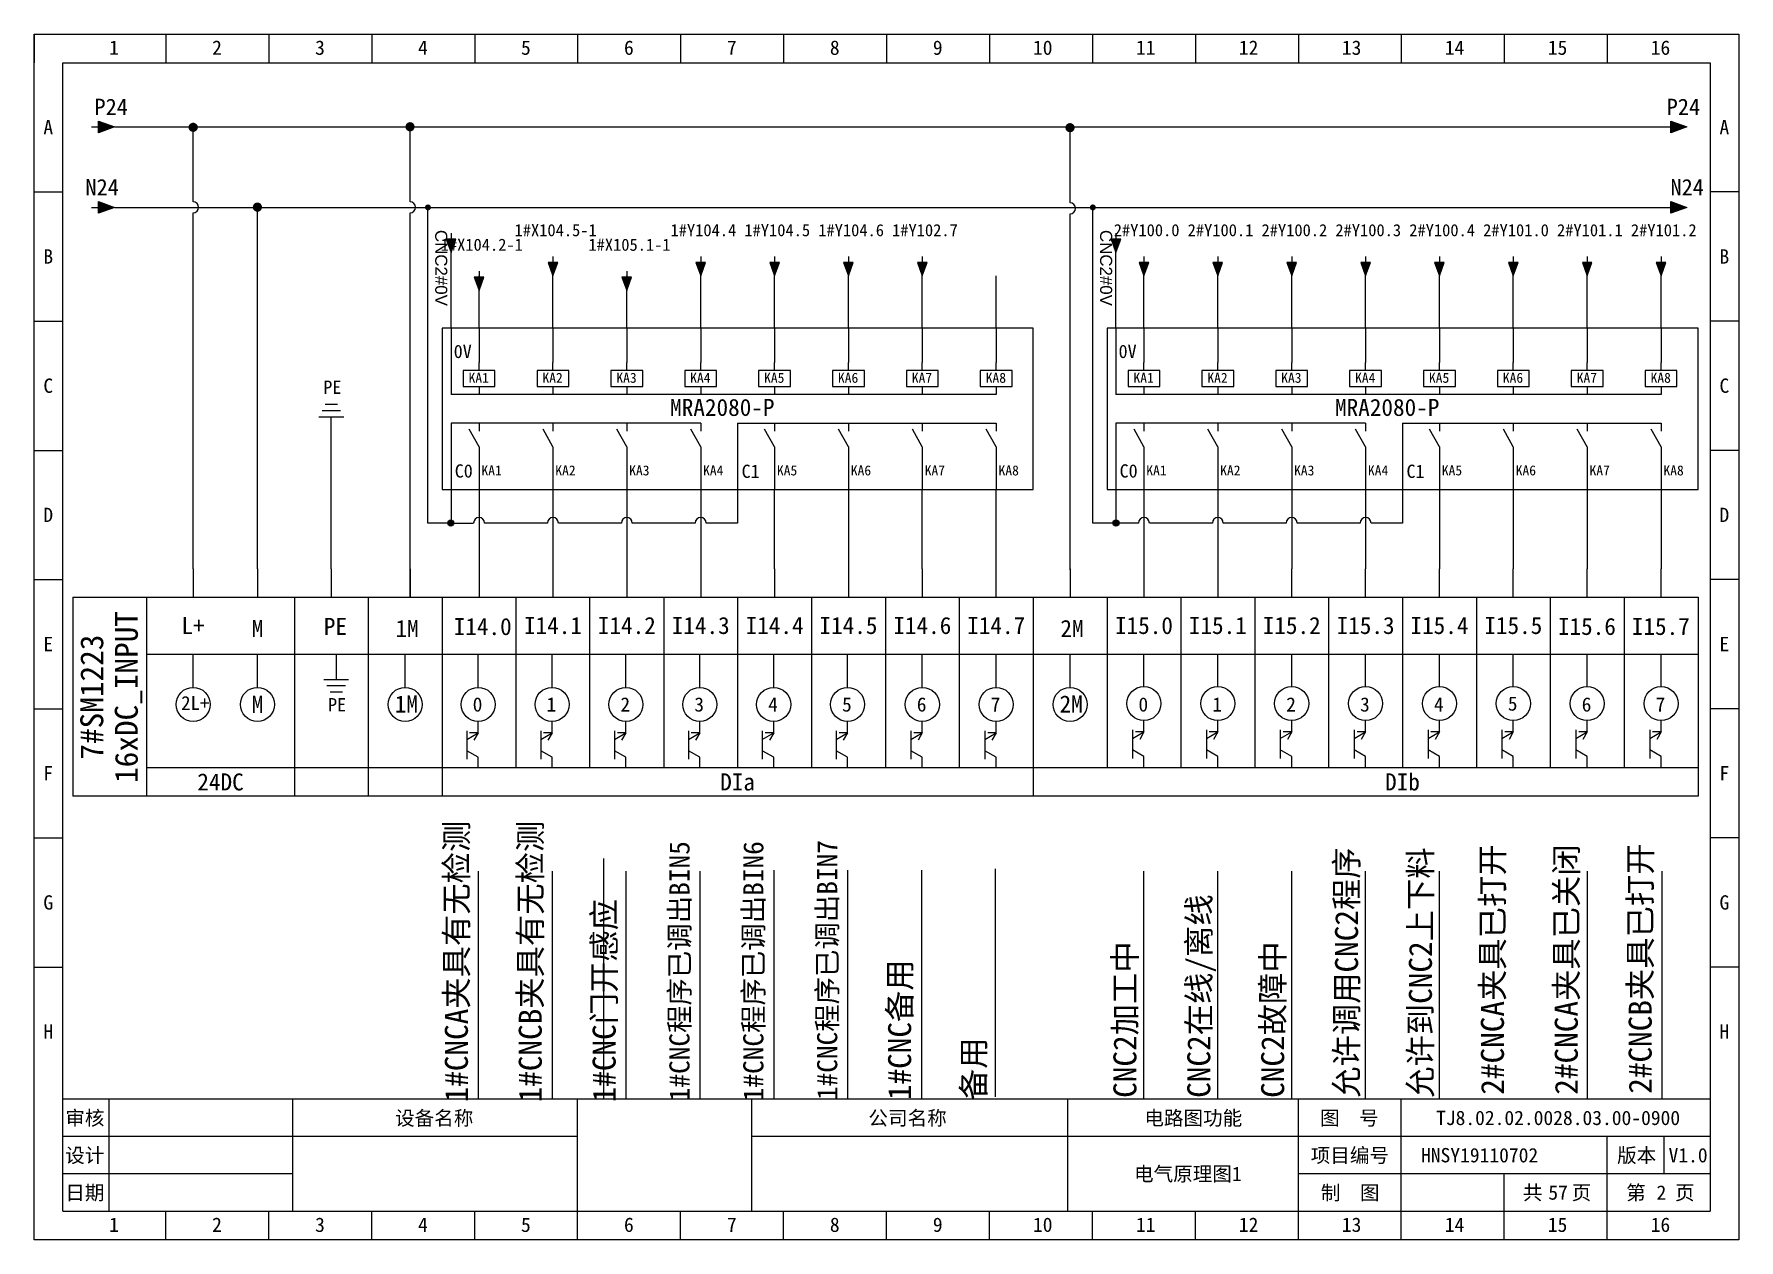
# Model space of a CAD drawing. Header units: millimetres. Extents: x 914 to 910632, y -176 to 682692.
# Drawn here: x 3910 to 4207, y 3539.4 to 3749.4 of the extents above; entities that cross this region are included whole.
import ezdxf
from ezdxf.enums import TextEntityAlignment as Align

# ---------------------------------------------------------------- set-up
doc = ezdxf.new("R2010")
doc.units = ezdxf.units.MM
doc.layers.add('EPLAN311', color=1, linetype='Continuous', lineweight=25)
doc.styles.get("Standard").update_dxf_attribs({"font": 'arial.ttf'})
doc.styles.add('宋体', font='')
doc.styles.get('宋体').set_extended_font_data('宋体')

msp = doc.modelspace()

# ---------------------------------------------------------------- texts
at = {"style": '宋体'}
for s, height, p in [('I14.0', 2.97, (3983.071, 3644.762)), ('0', 2.475, (3986.381, 3631.439)), ('1', 2.475, (3999.251, 3631.439)), ('2', 2.475, (4012.121, 3631.439)), ('3', 2.475, (4024.991, 3631.439)), ('4', 2.475, (4037.861, 3631.439)), ('5', 2.475, (4050.731, 3631.439)), ('6', 2.475, (4063.757, 3631.439)), ('7', 2.475, (4076.627, 3631.439)), ('0', 2.475, (4102.367, 3631.439)), ('1', 2.475, (4115.237, 3631.439)), ('2', 2.475, (4128.107, 3631.439)), ('3', 2.475, (4140.977, 3631.439)), ('4', 2.475, (4153.847, 3631.439)), ('5', 2.475, (4166.717, 3631.599)), ('6', 2.475, (4179.587, 3631.439)), ('7', 2.475, (4192.457, 3631.439))]:
    msp.add_text(s, height=height, dxfattribs=at).set_placement(p)
at = {"color": 0, "style": '宋体'}
for s, height, rotation, p in [('1#CNCA夹具有无检测', 4, 90, (3985.541, 3563.366)), ('1#CNCB夹具有无检测', 4, 90, (3998.411, 3563.366)), ('1#CNC程序已调出BIN5', 3.5, 90, (4024.151, 3563.567)), ('1#CNC程序已调出BIN6', 3.5, 90, (4037.021, 3563.567)), ('1#CNC程序已调出BIN7', 3.5, 90, (4049.891, 3563.768)), ('允许调用CNC2程序', 4, 89.99653, (4140.616, 3564.166)), ('允许到CNC2上下料', 4, 89.99653, (4153.486, 3564.166)), ('2#CNCA夹具已打开', 4, 90, (4166.032, 3564.709)), ('2#CNCA夹具已关闭', 4, 90, (4178.902, 3564.709)), ('2#CNCB夹具已打开', 4, 90, (4191.772, 3564.868)), ('1#CNC门开感应', 4, 90, (4011.281, 3563.366)), ('CNC2在线/离线', 4, 89.99653, (4114.876, 3564.166)), ('CNC2加工中 ', 4, 89.99653, (4102.006, 3564.166)), ('CNC2故障中', 4, 89.99653, (4127.746, 3564.166)), ('1#CNC备用', 4, 90, (4062.761, 3563.768)), ('备用', 4, 90, (4075.631, 3563.768))]:
    msp.add_text(s, height=height, rotation=rotation, dxfattribs=at).set_placement(p)
at = {"style": '宋体'}
for s, width, insert, char_height, attachment_point in [('PE', 3.09008, (3960.359, 3689.082), 2.31, 1), ('L+', 2.52587, (3937.677, 3646.407), 2.97, 5), ('\\pi-5.94,l8.91,t8.91;PE', 2.52587, (3960.977, 3646.264), 2.97, 5), ('I14.1', 2.52587, (4000.361, 3646.407), 2.97, 5), ('I14.2', 2.52587, (4013.231, 3646.407), 2.97, 5), ('I14.3', 2.52587, (4026.101, 3646.407), 2.97, 5), ('I14.4', 2.52587, (4038.971, 3646.407), 2.97, 5), ('I14.5', 2.52587, (4051.841, 3646.407), 2.97, 5), ('I14.6', 2.52587, (4064.711, 3646.407), 2.97, 5), ('I14.7', 2.52587, (4077.581, 3646.407), 2.97, 5), ('I15.0', 2.52587, (4103.321, 3646.407), 2.97, 5), ('I15.1', 2.52587, (4116.191, 3646.407), 2.97, 5), ('I15.2', 2.52587, (4129.061, 3646.407), 2.97, 5), ('I15.3', 2.52587, (4141.931, 3646.407), 2.97, 5), ('I15.4', 2.52587, (4154.801, 3646.407), 2.97, 5), ('I15.5', 2.52587, (4167.671, 3646.407), 2.97, 5), ('I15.6', 2.52587, (4180.491, 3646.246), 2.97, 5), ('I15.7', 2.52587, (4193.361, 3646.246), 2.97, 5), ('2L+', 2.52587, (3938.05, 3632.924), 2.42, 5), ('PE', 3.09008, (3961.184, 3633.79), 2.31, 1), ('24DC', 2.52587, (3942.446, 3619.16), 2.97, 5), ('DIa', 2.52587, (4032.532, 3619.16), 2.97, 5), ('DIb', 2.52587, (4148.362, 3619.16), 2.97, 5)]:
    msp.add_mtext_dynamic_manual_height_columns(s, width=width, gutter_width=12.5, heights=[0], dxfattribs=dict(at, insert=insert, char_height=char_height, attachment_point=attachment_point))
at = {"char_height": 2.97, "width": 0.51975, "attachment_point": 1, "style": '宋体'}
for s, insert in [('M', (3947.887, 3647.401)), ('1M', (3972.939, 3647.401)), ('2M', (4088.769, 3647.401)), ('M', (3947.887, 3634.182)), ('1M', (3972.792, 3634.243)), ('2M', (4088.622, 3634.243))]:
    msp.add_mtext(s, dxfattribs=dict(at, insert=insert))
at = {"style": '宋体'}
for tag, p in [('16xDC_INPUT', (3926.038, 3633.971)), ('7#SM1223', (3920.022, 3633.952))]:
    msp.add_attdef(tag, text='封页', height=4, rotation=90, dxfattribs=at).set_placement(p, align=Align.MIDDLE_CENTER)
for tag, text, p in [('TJ8.02.02.0028.03.00-0900', 'TJ8.01.01.0181.00.01-0900', (4175.471, 3560.675)), ('HNSY19110702', 'HNSY19110702', (4161.799, 3554.175)), ('V1.0', '1.0', (4198.122, 3554.175)), ('电气原理图1', '封页', (4110.971, 3550.925)), ('57', '01', (4175.471, 3547.675)), ('2', '01', (4193.471, 3547.675))]:
    msp.add_attdef(tag, text=text, height=2.5, dxfattribs=at).set_placement(p, align=Align.MIDDLE_CENTER)

# ---------------------------------------------------------------- blocks, each defined once
blk = doc.blocks.new('EPLSYM_LibrarySPECIAL_Symbol8_Variant0_Placement1')
at = {"linetype": 'Continuous', "lineweight": 25, "ltscale": 4}
blk.add_hatch(color=1, dxfattribs=at).paths.add_polyline_path([(-0.75, 1), (2, 0), (-0.75, -1)], flags=0)
at = {"color": 1, "linetype": 'Continuous', "lineweight": 25, "ltscale": 4}
blk.add_line((-2, 0), (-0.75, 0), dxfattribs=at)
blk.add_lwpolyline([(-0.75, 1), (2, 0), (-0.75, -1)], close=True, dxfattribs=at)
at = {"color": 5}
blk.add_attdef('70_20010', text='', height=2.85, dxfattribs=at).set_placement((3, 0), align=Align.MIDDLE_LEFT)
at = {"color": 73}
for tag, p in [('70_24350', (33.76, 0)), ('70_24300', (72.31, 0))]:
    blk.add_attdef(tag, text='', height=2.06, dxfattribs=at).set_placement(p, align=Align.MIDDLE_LEFT)
blk = doc.blocks.new('*U237')
blk.add_line((0, 0.14), (0, 5.8))
blk.add_circle((0, -2.83), 2.97)
blk = doc.blocks.new('*U238')
at = {"color": 0, "linetype": 'ByBlock', "lineweight": -2, "transparency": 16777216}
for p in [(0, 0), (12.87, 0)]:
    blk.add_blockref('*U237', p, dxfattribs=at)
blk = doc.blocks.new('箭头下')
at = {"layer": 'EPLAN311', "linetype": 'Continuous', "lineweight": 25, "ltscale": 4}
blk.add_hatch(color=1, dxfattribs=at).paths.add_polyline_path([(-0.7, -0.875), (0, -2.8), (0.7, -0.875)], flags=0)
at = {"layer": 'EPLAN311', "color": 1, "linetype": 'Continuous', "lineweight": 25, "ltscale": 4}
blk.add_line((0, 0), (0, -0.875), dxfattribs=at)
blk.add_lwpolyline([(-0.7, -0.875), (0, -2.8), (0.7, -0.875)], close=True, dxfattribs=at)
at = {"color": 5}
blk.add_attdef('70_20010', text='', height=1.7535, dxfattribs=at).set_placement((0, -3.8507), align=Align.TOP_CENTER)
blk = doc.blocks.new('继电器线圈')
at = {"color": 5, "linetype": 'Continuous', "lineweight": 25}
for p, q in [((0, 4.2), (0, 5.6)), ((0, 1.4), (0, 0))]:
    blk.add_line(p, q, dxfattribs=at)
blk.add_lwpolyline([(-2.8, 1.4), (2.8, 1.4), (2.8, 4.2), (-2.8, 4.2)], close=True, dxfattribs=at)
at = {"color": 0, "style": '宋体'}
for tag, p in [('01', (0.42, 4.87)), ('02', (0.42, -0.54)), ('04', (0.65, -7)), ('05', (0.65, -9.16))]:
    blk.add_attdef(tag, p, '', height=1.26, dxfattribs=at)
at = {"color": 5, "style": '宋体'}
blk.add_attdef('03', (0.42, -4.85), '', height=1.75, dxfattribs=at)
blk = doc.blocks.new('常开触点')
at = {"color": 5, "linetype": 'Continuous', "lineweight": 25}
for p, q in [((0, 0), (0, -1.39)), ((0, 0), (0, -1.39)), ((0, -4.16), (0, -5.54)), ((0, -4.16), (0, -5.54))]:
    blk.add_line(p, q, dxfattribs=at)
at = {"color": 5, "linetype": 'Continuous', "lineweight": 25, "ltscale": 4}
blk.add_line((0, -4.16), (-1.73, -1.04), dxfattribs=at)
blk.add_line((0, -4.16), (-1.73, -1.04), dxfattribs=at)
at = {"color": 0}
blk.add_attdef('13', text='', height=1.25, dxfattribs=at).set_placement((0.42, -0.97), align=Align.BOTTOM_LEFT)
blk.add_attdef('14', text='', height=1.25, dxfattribs=at).set_placement((0.42, -4.82), align=Align.TOP_LEFT)
at = {"color": 5, "style": '宋体'}
blk.add_attdef('KA', (0.42, -9.12), '', height=1.74, dxfattribs=at)
blk = doc.blocks.new('继电器模组8')
for p, q in [((-4.87, 28.09), (-4.87, 16.54)), ((0, 28.09), (0, 22.09)), ((12.87, 28.09), (12.87, 22.09)), ((25.74, 28.09), (25.74, 22.09)), ((38.61, 28.09), (38.61, 22.09)), ((51.48, 28.09), (51.48, 22.09)), ((64.35, 28.09), (64.35, 22.09)), ((77.22, 28.09), (77.22, 22.09)), ((90.09, 28.09), (90.09, 22.09)), ((-4.87, 11.54), (-4.87, 0)), ((45.05, 11.54), (45.05, 0)), ((0, 6), (0, 0)), ((12.87, 6), (12.87, 0)), ((25.74, 6), (25.74, 0)), ((38.61, 6), (38.61, 0)), ((51.48, 6), (51.48, 0)), ((64.35, 6), (64.35, 0)), ((77.22, 6), (77.22, 0)), ((90.09, 6), (90.09, 0))]:
    blk.add_line(p, q)
at = {"linetype": 'ByBlock'}
for p, q in [((90.09, 16.54), (-4.87, 16.54)), ((38.61, 11.54), (-4.87, 11.54)), ((45.05, 11.54), (90.09, 11.54))]:
    blk.add_line(p, q, dxfattribs=at)
blk.add_lwpolyline([(-6.43, 0), (96.53, 0), (96.53, 28.09), (-6.43, 28.09)], close=True, dxfattribs=at)
ref = blk.add_blockref('继电器线圈', (0, 16.54), dxfattribs=dict(xscale=0.99, yscale=0.99, zscale=0.99))
ref.add_attrib('03', 'KA1', (-1.83, 18.56), dxfattribs={"color": 5, "height": 1.736, "style": '宋体'})
ref = blk.add_blockref('继电器线圈', (12.87, 16.54), dxfattribs=dict(xscale=0.99, yscale=0.99, zscale=0.99))
ref.add_attrib('03', 'KA2', (11.04, 18.56), dxfattribs={"color": 5, "height": 1.736, "style": '宋体'})
ref = blk.add_blockref('继电器线圈', (25.74, 16.54), dxfattribs=dict(xscale=0.99, yscale=0.99, zscale=0.99))
ref.add_attrib('03', 'KA3', (23.91, 18.56), dxfattribs={"color": 5, "height": 1.736, "style": '宋体'})
ref = blk.add_blockref('继电器线圈', (38.61, 16.54), dxfattribs=dict(xscale=0.99, yscale=0.99, zscale=0.99))
ref.add_attrib('03', 'KA4', (36.78, 18.56), dxfattribs={"color": 5, "height": 1.736, "style": '宋体'})
ref = blk.add_blockref('继电器线圈', (51.48, 16.54), dxfattribs=dict(xscale=0.99, yscale=0.99, zscale=0.99))
ref.add_attrib('03', 'KA5', (49.65, 18.56), dxfattribs={"color": 5, "height": 1.736, "style": '宋体'})
ref = blk.add_blockref('继电器线圈', (64.35, 16.54), dxfattribs=dict(xscale=0.99, yscale=0.99, zscale=0.99))
ref.add_attrib('03', 'KA6', (62.52, 18.56), dxfattribs={"color": 5, "height": 1.736, "style": '宋体'})
ref = blk.add_blockref('继电器线圈', (77.22, 16.54), dxfattribs=dict(xscale=0.99, yscale=0.99, zscale=0.99))
ref.add_attrib('03', 'KA7', (75.39, 18.56), dxfattribs={"color": 5, "height": 1.736, "style": '宋体'})
ref = blk.add_blockref('继电器线圈', (90.09, 16.54), dxfattribs=dict(xscale=0.99, yscale=0.99, zscale=0.99))
ref.add_attrib('03', 'KA8', (88.26, 18.56), dxfattribs={"color": 5, "height": 1.736, "style": '宋体'})
ref = blk.add_blockref('常开触点', (0, 11.54), dxfattribs=at)
ref.add_attrib('KA', 'KA1', (0.41, 2.43), dxfattribs={"color": 5, "height": 1.736, "style": '宋体'})
ref = blk.add_blockref('常开触点', (12.87, 11.54), dxfattribs=at)
ref.add_attrib('KA', 'KA2', (13.28, 2.43), dxfattribs={"color": 5, "height": 1.736, "style": '宋体'})
ref = blk.add_blockref('常开触点', (25.74, 11.54), dxfattribs=at)
ref.add_attrib('KA', 'KA3', (26.15, 2.43), dxfattribs={"color": 5, "height": 1.736, "style": '宋体'})
ref = blk.add_blockref('常开触点', (38.61, 11.54), dxfattribs=at)
ref.add_attrib('KA', 'KA4', (39.02, 2.43), dxfattribs={"color": 5, "height": 1.736, "style": '宋体'})
ref = blk.add_blockref('常开触点', (51.48, 11.54), dxfattribs=at)
ref.add_attrib('KA', 'KA5', (51.89, 2.43), dxfattribs={"color": 5, "height": 1.736, "style": '宋体'})
ref = blk.add_blockref('常开触点', (64.35, 11.54), dxfattribs=at)
ref.add_attrib('KA', 'KA6', (64.76, 2.43), dxfattribs={"color": 5, "height": 1.736, "style": '宋体'})
ref = blk.add_blockref('常开触点', (77.22, 11.54), dxfattribs=at)
ref.add_attrib('KA', 'KA7', (77.63, 2.43), dxfattribs={"color": 5, "height": 1.736, "style": '宋体'})
ref = blk.add_blockref('常开触点', (90.09, 11.54), dxfattribs=at)
ref.add_attrib('KA', 'KA8', (90.5, 2.43), dxfattribs={"color": 5, "height": 1.736, "style": '宋体'})
at = {"style": '宋体'}
for s, width, insert, char_height, attachment_point in [('0V', 3.0901, (-4.42, 25.18), 2.31, 1), ('MRA2080-P', 2.5259, (42.38, 14.25), 2.97, 5), ('C0', 3.0901, (-4.24, 4.36), 2.31, 1), ('C1', 3.0901, (45.74, 4.3), 2.31, 1)]:
    blk.add_mtext_dynamic_manual_height_columns(s, width=width, gutter_width=12.5, heights=[0], dxfattribs=dict(at, insert=insert, char_height=char_height, attachment_point=attachment_point))
blk = doc.blocks.new('*U388')
blk.add_line((-2.5, 0), (2.5, 0))
blk = doc.blocks.new('*U389')
at = {"color": 0, "linetype": 'ByBlock', "lineweight": -2, "transparency": 16777216}
for p in [(0, 0), (0, -22.5), (0, -45), (0, -67.5), (0, -90), (0, -112.5), (0, -135)]:
    blk.add_blockref('*U388', p, dxfattribs=at)
blk = doc.blocks.new('*U390')
blk.add_line((-2.5, 0), (2.5, 0))
blk = doc.blocks.new('*U391')
at = {"color": 0, "linetype": 'ByBlock', "lineweight": -2, "transparency": 16777216}
for p in [(0, 0), (0, -22.5), (0, -45), (0, -67.5), (0, -90), (0, -112.5), (0, -135)]:
    blk.add_blockref('*U390', p, dxfattribs=at)
blk = doc.blocks.new('制图图框')
for p, q in [((-2700.08, 789.32), (-2403.08, 789.32)), ((-2700.08, 579.32), (-2700.08, 789.32)), ((-2700.08, 789.32), (-2700.08, 784.32)), ((-2700.08, 789.32), (-2695.08, 789.32)), ((-2677.15, 789.32), (-2677.15, 784.32)), ((-2659.21, 789.32), (-2659.21, 784.32)), ((-2641.27, 789.32), (-2641.27, 784.32)), ((-2623.33, 789.32), (-2623.33, 784.32)), ((-2605.4, 789.32), (-2605.4, 784.32)), ((-2587.46, 789.32), (-2587.46, 784.32)), ((-2569.52, 789.32), (-2569.52, 784.32)), ((-2551.58, 789.32), (-2551.58, 784.32)), ((-2533.65, 789.32), (-2533.65, 784.32)), ((-2515.71, 789.32), (-2515.71, 784.32)), ((-2497.77, 789.32), (-2497.77, 784.32)), ((-2479.83, 789.32), (-2479.83, 784.32)), ((-2461.9, 789.32), (-2461.9, 784.32)), ((-2443.96, 789.32), (-2443.96, 784.32)), ((-2426.02, 789.32), (-2426.02, 784.32)), ((-2403.08, 789.32), (-2403.08, 579.32)), ((-2403.08, 789.32), (-2403.08, 784.32)), ((-2695.08, 784.32), (-2408.08, 784.32)), ((-2695.08, 584.32), (-2695.08, 784.32)), ((-2408.08, 784.32), (-2408.08, 584.32)), ((-2408.08, 603.82), (-2695.08, 603.82)), ((-2687.08, 603.82), (-2687.08, 584.32)), ((-2655.08, 603.82), (-2655.08, 584.32)), ((-2655.08, 603.82), (-2655.08, 584.32)), ((-2605.4, 579.32), (-2605.4, 603.82)), ((-2575.08, 603.82), (-2575.08, 584.32)), ((-2575.08, 603.82), (-2575.08, 584.32)), ((-2575.08, 603.82), (-2575.08, 584.32)), ((-2520.08, 603.82), (-2520.08, 584.32)), ((-2479.83, 579.32), (-2479.83, 603.82)), ((-2461.9, 579.32), (-2461.9, 603.82)), ((-2655.08, 597.32), (-2695.08, 597.32)), ((-2605.4, 597.32), (-2655.08, 597.32)), ((-2408.08, 597.32), (-2575.08, 597.32)), ((-2426.02, 579.32), (-2426.02, 597.32)), ((-2416.18, 597.32), (-2416.18, 590.82)), ((-2655.08, 590.82), (-2695.08, 590.82)), ((-2408.08, 590.82), (-2479.83, 590.82)), ((-2443.96, 579.32), (-2443.96, 590.82)), ((-2695.08, 584.32), (-2408.08, 584.32)), ((-2677.15, 579.32), (-2677.15, 584.32)), ((-2659.21, 579.32), (-2659.21, 584.32)), ((-2641.27, 579.32), (-2641.27, 584.32)), ((-2623.33, 579.32), (-2623.33, 584.32)), ((-2587.46, 579.32), (-2587.46, 584.32)), ((-2569.52, 579.32), (-2569.52, 584.32)), ((-2551.58, 579.32), (-2551.58, 584.32)), ((-2533.65, 579.32), (-2533.65, 584.32)), ((-2515.71, 579.32), (-2515.71, 584.32)), ((-2497.77, 579.32), (-2497.77, 584.32)), ((-2403.08, 579.32), (-2700.08, 579.32))]:
    blk.add_line(p, q)
blk.add_blockref('*U389', (-2697.58, 761.82))
at = {"xscale": -1}
blk.add_blockref('*U391', (-2405.58, 761.82), dxfattribs=at)
at = {"style": '宋体'}
for s, p in [('1', (-2687.01, 785.71)), ('2', (-2669.07, 785.71)), ('3', (-2651.13, 785.71)), ('4', (-2633.2, 785.71)), ('5', (-2615.26, 785.71)), ('6', (-2597.32, 785.71)), ('7', (-2579.38, 785.71)), ('8', (-2561.45, 785.71)), ('9', (-2543.51, 785.71)), ('10', (-2526.07, 785.71)), ('11', (-2508.13, 785.71)), ('12', (-2490.2, 785.71)), ('13', (-2472.26, 785.71)), ('14', (-2454.32, 785.71)), ('15', (-2436.38, 785.71)), ('16', (-2418.45, 785.71)), ('A', (-2698.47, 771.84)), ('A', (-2406.47, 771.84)), ('B', (-2698.47, 749.34)), ('B', (-2406.47, 749.34)), ('C', (-2698.47, 726.84)), ('C', (-2406.47, 726.84)), ('D', (-2698.47, 704.34)), ('D', (-2406.47, 704.34)), ('E', (-2698.47, 681.84)), ('E', (-2406.47, 681.84)), ('F', (-2698.47, 659.34)), ('F', (-2406.47, 659.34)), ('G', (-2698.47, 636.84)), ('G', (-2406.47, 636.84)), ('H', (-2698.47, 614.34)), ('H', (-2406.47, 614.34)), ('审核', (-2694.65, 599.29)), ('设备名称', (-2637.2, 599.28)), ('公司名称', (-2554.73, 599.29)), ('电路图功能', (-2506.66, 599.29)), ('图  号', (-2476.05, 599.3)), ('设计', (-2694.66, 592.79)), ('项目编号', (-2477.68, 592.79)), ('版本', (-2424.3, 592.79)), ('日期', (-2694.66, 586.29)), ('制  图', (-2475.91, 586.28)), ('共   页', (-2440.72, 586.31)), ('第   页', (-2422.72, 586.3)), ('1', (-2687.01, 580.71)), ('2', (-2669.07, 580.71)), ('3', (-2651.13, 580.71)), ('4', (-2633.2, 580.71)), ('5', (-2615.26, 580.71)), ('6', (-2597.32, 580.71)), ('7', (-2579.38, 580.71)), ('8', (-2561.45, 580.71)), ('9', (-2543.51, 580.71)), ('10', (-2526.07, 580.71)), ('11', (-2508.13, 580.71)), ('12', (-2490.2, 580.71)), ('13', (-2472.26, 580.71)), ('14', (-2454.32, 580.71)), ('15', (-2436.38, 580.71)), ('16', (-2418.45, 580.71))]:
    blk.add_text(s, height=2.5, dxfattribs=at).set_placement(p)

# ---------------------------------------------------------------- hatches: boundary and pattern name
at = {"layer": 'EPLAN311', "ltscale": 4}
h = msp.add_hatch(color=0, dxfattribs=at)
edge = h.paths.add_edge_path()
edge.add_arc((3937.682, 3733.188), 0.81, 0, 360)
h = msp.add_hatch(color=0, dxfattribs=at)
edge = h.paths.add_edge_path()
edge.add_arc((3975.465, 3733.286), 0.81, 0, 360)
h = msp.add_hatch(color=0, dxfattribs=at)
edge = h.paths.add_edge_path()
edge.add_arc((4090.446, 3733.126), 0.81, 0, 360)
h = msp.add_hatch(color=0, dxfattribs=at)
edge = h.paths.add_edge_path()
edge.add_arc((3948.876, 3719.288), 0.81, 0, 360)
h = msp.add_hatch(color=1, dxfattribs=at)
edge = h.paths.add_edge_path()
edge.add_arc((3978.586, 3719.244), 0.52, 0, 360)
h = msp.add_hatch(color=1, dxfattribs=at)
edge = h.paths.add_edge_path()
edge.add_arc((4094.416, 3719.244), 0.52, 0, 360)
h = msp.add_hatch(color=1, dxfattribs=at)
edge = h.paths.add_edge_path()
edge.add_arc((3982.561, 3664.276), 0.52, 0, 360)
h = msp.add_hatch(color=1, dxfattribs=at)
edge = h.paths.add_edge_path()
edge.add_arc((4098.448, 3664.276), 0.52, 0, 360)

# ---------------------------------------------------------------- linework, layer by layer
at = {"color": 0}
for p, q in [((3923.968, 3733.25), (4193.873, 3733.25)), ((3937.68, 3720.205), (3937.68, 3733.23)), ((3975.47, 3720.205), (3975.47, 3733.241)), ((4090.451, 3720.045), (4090.451, 3733.081)), ((3923.95, 3719.243), (4193.873, 3719.25))]:
    msp.add_line(p, q, dxfattribs=at)
for p, q in [((3948.881, 3656.307), (3948.881, 3719.244)), ((3948.881, 3656.469), (3948.881, 3718.454)), ((3978.587, 3664.276), (3978.586, 3719.244)), ((3978.587, 3664.276), (3978.586, 3719.244)), ((4094.417, 3664.276), (4094.416, 3719.244)), ((3937.68, 3656.307), (3937.68, 3718.295)), ((3975.47, 3656.31), (3975.47, 3718.295)), ((4090.451, 3656.15), (4090.451, 3718.135)), ((3982.618, 3698.224), (3982.618, 3711.381)), ((4098.448, 3698.224), (4098.448, 3711.381)), ((4103.318, 3698.225), (4103.318, 3707.328)), ((4116.188, 3698.225), (4116.188, 3707.328)), ((4129.058, 3698.225), (4129.058, 3707.328)), ((4141.928, 3698.225), (4141.928, 3707.328)), ((4154.798, 3698.225), (4154.798, 3707.328)), ((4167.668, 3698.225), (4167.668, 3707.328)), ((4180.538, 3698.225), (4180.538, 3707.328)), ((4193.408, 3698.225), (4193.408, 3707.328)), ((3961.751, 3656.307), (3961.751, 3682.796)), ((3982.618, 3670.139), (3982.618, 3664.276)), ((3982.618, 3670.139), (3982.618, 3664.276)), ((4032.536, 3670.139), (4032.536, 3664.276)), ((4038.971, 3656.307), (4038.971, 3670.139)), ((4051.841, 3670.139), (4051.841, 3656.307)), ((4064.711, 3656.307), (4064.711, 3670.139)), ((4077.581, 3656.307), (4077.581, 3670.139)), ((4098.448, 3670.139), (4098.448, 3664.276)), ((4148.366, 3670.139), (4148.366, 3664.276)), ((3982.561, 3664.276), (3978.587, 3664.276)), ((3982.561, 3664.276), (3986.536, 3664.276)), ((3999.406, 3664.276), (3988.446, 3664.276)), ((4012.276, 3664.276), (4001.316, 3664.276)), ((4025.146, 3664.276), (4014.186, 3664.276)), ((4032.536, 3664.276), (4027.056, 3664.276)), ((4102.366, 3664.276), (4094.417, 3664.276)), ((4115.236, 3664.276), (4104.276, 3664.276)), ((4128.106, 3664.276), (4117.146, 3664.276)), ((4140.976, 3664.276), (4130.016, 3664.276)), ((4148.366, 3664.276), (4142.886, 3664.276)), ((3937.68, 3656.307), (3937.68, 3651.357)), ((3937.68, 3656.307), (3937.68, 3651.357)), ((3948.881, 3656.307), (3948.881, 3651.357)), ((3948.881, 3656.307), (3948.881, 3651.357)), ((3961.751, 3656.307), (3961.751, 3651.357)), ((3975.47, 3656.31), (3975.47, 3651.36)), ((3975.47, 3651.36), (3975.47, 3656.31)), ((3987.491, 3656.307), (3987.491, 3651.357)), ((4000.361, 3656.307), (4000.361, 3651.357)), ((4013.231, 3656.307), (4013.231, 3651.357)), ((4026.101, 3656.307), (4026.101, 3651.357)), ((4038.971, 3656.307), (4038.971, 3651.357)), ((4051.841, 3656.307), (4051.841, 3651.357)), ((4064.711, 3656.307), (4064.711, 3651.357)), ((4077.581, 3651.357), (4077.581, 3656.307)), ((4090.451, 3656.307), (4090.451, 3651.357)), ((4090.451, 3656.307), (4090.451, 3651.357)), ((4103.321, 3656.307), (4103.321, 3651.357)), ((4116.191, 3656.307), (4116.191, 3651.357)), ((4129.061, 3651.357), (4129.061, 3656.307)), ((4141.931, 3651.357), (4141.931, 3656.307)), ((4154.801, 3651.357), (4154.801, 3656.307)), ((4167.671, 3651.357), (4167.671, 3656.307)), ((4180.541, 3651.357), (4180.541, 3656.307)), ((4193.411, 3651.357), (4193.411, 3656.307)), ((3916.706, 3651.357), (4199.846, 3651.357)), ((3916.706, 3651.357), (3916.706, 3616.707)), ((3929.576, 3651.357), (3929.576, 3616.707)), ((3955.316, 3651.357), (3955.316, 3616.707)), ((3968.186, 3651.357), (3968.186, 3616.707)), ((3981.056, 3651.357), (3981.056, 3616.707)), ((3993.926, 3621.657), (3993.926, 3651.357)), ((4006.796, 3621.657), (4006.796, 3651.357)), ((4019.666, 3651.357), (4019.666, 3621.657)), ((4032.536, 3651.357), (4032.536, 3621.657)), ((4045.406, 3651.357), (4045.406, 3621.657)), ((4058.276, 3651.357), (4058.276, 3621.635)), ((4071.146, 3651.357), (4071.146, 3621.657)), ((4084.016, 3651.357), (4084.016, 3616.707)), ((4096.886, 3651.357), (4096.886, 3621.657)), ((4109.756, 3651.357), (4109.756, 3621.657)), ((4122.626, 3651.357), (4122.626, 3621.657)), ((4135.496, 3651.357), (4135.496, 3621.657)), ((4148.366, 3651.357), (4148.366, 3621.657)), ((4161.236, 3651.357), (4161.236, 3621.657)), ((4174.106, 3651.357), (4174.106, 3621.657)), ((4186.976, 3651.357), (4186.976, 3621.657)), ((4199.846, 3651.357), (4199.846, 3616.707)), ((3929.576, 3641.457), (4199.846, 3641.457)), ((3937.68, 3635.647), (3937.68, 3641.457)), ((3948.881, 3635.647), (3948.881, 3641.457)), ((3962.6, 3641.46), (3962.6, 3637.045)), ((3974.621, 3635.647), (3974.621, 3641.457)), ((3987.335, 3635.647), (3987.335, 3641.297)), ((4000.205, 3635.647), (4000.205, 3641.297)), ((4013.075, 3635.647), (4013.075, 3641.297)), ((4025.945, 3635.647), (4025.945, 3641.297)), ((4038.815, 3635.647), (4038.815, 3641.297)), ((4051.685, 3635.647), (4051.685, 3641.297)), ((4064.711, 3635.647), (4064.711, 3641.297)), ((4077.581, 3635.647), (4077.581, 3641.297)), ((4090.451, 3635.647), (4090.451, 3641.457)), ((4103.321, 3635.806), (4103.321, 3641.457)), ((4116.191, 3635.806), (4116.191, 3641.457)), ((4129.061, 3635.806), (4129.061, 3641.457)), ((4141.931, 3635.806), (4141.931, 3641.457)), ((4154.801, 3635.806), (4154.801, 3641.457)), ((4167.671, 3635.806), (4167.671, 3641.457)), ((3987.335, 3627.727), (3987.335, 3629.707)), ((4000.205, 3627.727), (4000.205, 3629.707)), ((4013.075, 3627.727), (4013.075, 3629.707)), ((4025.945, 3627.727), (4025.945, 3629.707)), ((4038.815, 3627.727), (4038.815, 3629.707)), ((4051.685, 3627.727), (4051.685, 3629.707)), ((4064.711, 3627.727), (4064.711, 3629.707)), ((4077.581, 3627.727), (4077.581, 3629.707)), ((4103.321, 3627.886), (4103.321, 3629.866)), ((4116.191, 3627.886), (4116.191, 3629.866)), ((4129.061, 3627.886), (4129.061, 3629.866)), ((4141.931, 3627.886), (4141.931, 3629.866)), ((4154.801, 3627.886), (4154.801, 3629.866)), ((4167.671, 3627.886), (4167.671, 3629.866)), ((4180.541, 3627.886), (4180.541, 3629.866)), ((4193.411, 3627.886), (4193.411, 3629.866)), ((3985.355, 3628.077), (3985.355, 3623.127)), ((3985.355, 3626.586), (3987.335, 3627.727)), ((3987.335, 3627.727), (3985.85, 3627.727)), ((3987.335, 3627.727), (3986.59, 3626.442)), ((3998.225, 3628.077), (3998.225, 3623.127)), ((3998.225, 3626.586), (4000.205, 3627.727)), ((4000.205, 3627.727), (3998.72, 3627.727)), ((4000.205, 3627.727), (3999.46, 3626.442)), ((4011.095, 3628.077), (4011.095, 3623.127)), ((4011.095, 3626.586), (4013.075, 3627.727)), ((4013.075, 3627.727), (4011.59, 3627.727)), ((4013.075, 3627.727), (4012.33, 3626.442)), ((4023.965, 3628.077), (4023.965, 3623.127)), ((4023.965, 3626.586), (4025.945, 3627.727)), ((4025.945, 3627.727), (4024.46, 3627.727)), ((4025.945, 3627.727), (4025.2, 3626.442)), ((4036.835, 3628.077), (4036.835, 3623.127)), ((4036.835, 3626.586), (4038.815, 3627.727)), ((4038.815, 3627.727), (4037.33, 3627.727)), ((4038.815, 3627.727), (4038.07, 3626.442)), ((4049.705, 3628.077), (4049.705, 3623.127)), ((4049.705, 3626.586), (4051.685, 3627.727)), ((4051.685, 3627.727), (4050.2, 3627.727)), ((4051.685, 3627.727), (4050.94, 3626.442)), ((4062.731, 3628.077), (4062.731, 3623.127)), ((4062.731, 3626.586), (4064.711, 3627.727)), ((4064.711, 3627.727), (4063.226, 3627.727)), ((4064.711, 3627.727), (4063.966, 3626.442)), ((4075.601, 3628.077), (4075.601, 3623.127)), ((4075.601, 3626.586), (4077.581, 3627.727)), ((4077.581, 3627.727), (4076.096, 3627.727)), ((4077.581, 3627.727), (4076.836, 3626.442)), ((4101.341, 3628.236), (4101.341, 3623.286)), ((4101.341, 3626.746), (4103.321, 3627.886)), ((4103.321, 3627.886), (4101.836, 3627.886)), ((4103.321, 3627.886), (4102.576, 3626.602)), ((4114.211, 3628.236), (4114.211, 3623.286)), ((4114.211, 3626.746), (4116.191, 3627.886)), ((4116.191, 3627.886), (4114.706, 3627.886)), ((4116.191, 3627.886), (4115.446, 3626.602)), ((4127.081, 3628.236), (4127.081, 3623.286)), ((4127.081, 3626.746), (4129.061, 3627.886)), ((4129.061, 3627.886), (4127.576, 3627.886)), ((4129.061, 3627.886), (4128.316, 3626.602)), ((4139.951, 3628.236), (4139.951, 3623.286)), ((4139.951, 3626.746), (4141.931, 3627.886)), ((4141.931, 3627.886), (4140.446, 3627.886)), ((4141.931, 3627.886), (4141.186, 3626.602)), ((4152.821, 3628.236), (4152.821, 3623.286)), ((4152.821, 3626.746), (4154.801, 3627.886)), ((4154.801, 3627.886), (4153.316, 3627.886)), ((4154.801, 3627.886), (4154.056, 3626.602)), ((4165.691, 3628.236), (4165.691, 3623.286)), ((4165.691, 3626.746), (4167.671, 3627.886)), ((4167.671, 3627.886), (4166.186, 3627.886)), ((4167.671, 3627.886), (4166.926, 3626.602)), ((4178.561, 3628.236), (4178.561, 3623.286)), ((4178.561, 3626.746), (4180.541, 3627.886)), ((4180.541, 3627.886), (4179.056, 3627.886)), ((4180.541, 3627.886), (4179.796, 3626.602)), ((4191.431, 3628.236), (4191.431, 3623.286)), ((4191.431, 3626.746), (4193.411, 3627.886)), ((4193.411, 3627.886), (4191.926, 3627.886)), ((4193.411, 3627.886), (4192.666, 3626.602)), ((3987.335, 3623.477), (3985.355, 3624.605)), ((3987.335, 3621.657), (3987.335, 3623.477)), ((4000.205, 3623.477), (3998.225, 3624.605)), ((4000.205, 3621.657), (4000.205, 3623.477)), ((4013.075, 3623.477), (4011.095, 3624.605)), ((4013.075, 3621.657), (4013.075, 3623.477)), ((4025.945, 3623.477), (4023.965, 3624.605)), ((4025.945, 3621.657), (4025.945, 3623.477)), ((4038.815, 3623.477), (4036.835, 3624.605)), ((4038.815, 3621.657), (4038.815, 3623.477)), ((4051.685, 3623.477), (4049.705, 3624.605)), ((4051.685, 3621.657), (4051.685, 3623.477)), ((4064.711, 3623.477), (4062.731, 3624.605)), ((4064.711, 3621.657), (4064.711, 3623.477)), ((4077.581, 3623.477), (4075.601, 3624.605)), ((4077.581, 3621.657), (4077.581, 3623.477)), ((4103.321, 3623.637), (4101.341, 3624.764)), ((4103.321, 3621.657), (4103.321, 3623.637)), ((4116.191, 3623.637), (4114.211, 3624.764)), ((4116.191, 3621.657), (4116.191, 3623.637)), ((4129.061, 3623.637), (4127.081, 3624.764)), ((4129.061, 3621.657), (4129.061, 3623.637)), ((4141.931, 3623.637), (4139.951, 3624.764)), ((4141.931, 3621.657), (4141.931, 3623.637)), ((4154.801, 3623.637), (4152.821, 3624.764)), ((4154.801, 3621.657), (4154.801, 3623.637)), ((4167.671, 3623.637), (4165.691, 3624.764)), ((4167.671, 3621.657), (4167.671, 3623.637)), ((4180.541, 3623.637), (4178.561, 3624.764)), ((4180.541, 3621.657), (4180.541, 3623.637)), ((4193.411, 3623.637), (4191.431, 3624.764)), ((4193.411, 3621.657), (4193.411, 3623.637)), ((3955.316, 3621.657), (3929.576, 3621.657)), ((3963.259, 3621.657), (3955.316, 3621.657)), ((4084.016, 3621.657), (3963.259, 3621.657)), ((4091.257, 3621.657), (4084.016, 3621.657)), ((4199.846, 3621.657), (4091.257, 3621.657)), ((4199.846, 3616.707), (3916.706, 3616.707)), ((4009.161, 3605.828), (4009.161, 3563.925)), ((3987.335, 3603.624), (3987.335, 3563.925)), ((4000.205, 3603.624), (4000.205, 3563.925)), ((4013.075, 3603.624), (4013.075, 3563.925)), ((4025.945, 3603.624), (4025.945, 3563.925)), ((4038.815, 3603.825), (4038.815, 3564.125)), ((4051.685, 3603.825), (4051.685, 3564.125)), ((4064.555, 3603.825), (4064.555, 3564.125)), ((4077.425, 3604.026), (4077.425, 3564.326)), ((4103.321, 3563.925), (4103.321, 3603.624)), ((4116.191, 3563.925), (4116.191, 3603.624)), ((4129.061, 3563.925), (4129.061, 3603.624)), ((4141.931, 3563.925), (4141.931, 3603.624)), ((4154.801, 3563.925), (4154.801, 3603.624)), ((4180.541, 3603.624), (4180.541, 3563.925)), ((4193.566, 3603.624), (4193.566, 3563.925))]:
    msp.add_line(p, q)
at = {"linetype": 'ByBlock'}
for p, q in [((3987.488, 3698.225), (3987.488, 3707.328)), ((4000.358, 3698.225), (4000.358, 3707.328)), ((4013.228, 3698.225), (4013.228, 3707.328)), ((4026.098, 3698.225), (4026.098, 3707.328)), ((4038.968, 3698.225), (4038.968, 3707.328)), ((4051.838, 3698.225), (4051.838, 3707.328)), ((4064.708, 3698.225), (4064.708, 3707.328)), ((4077.578, 3698.225), (4077.578, 3707.328)), ((3987.491, 3670.139), (3987.491, 3656.307)), ((4000.361, 3670.139), (4000.361, 3656.307)), ((4013.231, 3670.139), (4013.231, 3656.307)), ((4026.101, 3670.139), (4026.101, 3656.307)), ((4103.321, 3670.139), (4103.321, 3656.307)), ((4116.191, 3670.139), (4116.191, 3656.307)), ((4129.061, 3670.139), (4129.061, 3656.307)), ((4141.931, 3670.139), (4141.931, 3656.307)), ((4154.801, 3670.139), (4154.801, 3656.307)), ((4167.671, 3670.139), (4167.671, 3656.307)), ((4180.541, 3670.139), (4180.541, 3656.307)), ((4193.411, 3670.139), (4193.411, 3656.307))]:
    msp.add_line(p, q, dxfattribs=at)
at = {"ltscale": 4}
for p, q in [((3960.134, 3683.874), (3963.368, 3683.874)), ((3960.673, 3684.952), (3962.829, 3684.952)), ((3959.595, 3682.796), (3963.907, 3682.796)), ((3960.444, 3637.045), (3964.756, 3637.045)), ((3960.983, 3635.967), (3964.217, 3635.967)), ((3961.522, 3634.889), (3963.678, 3634.889))]:
    msp.add_line(p, q, dxfattribs=at)
for centre in [(3937.68, 3632.677), (3948.881, 3632.677), (3974.621, 3632.677), (3987.335, 3632.677), (4000.205, 3632.677), (4013.075, 3632.677), (4025.945, 3632.677), (4038.815, 3632.677), (4051.685, 3632.677), (4064.711, 3632.677), (4077.581, 3632.677), (4090.451, 3632.677), (4103.321, 3632.836), (4116.191, 3632.836), (4129.061, 3632.836), (4141.931, 3632.836), (4154.801, 3632.836), (4167.671, 3632.836)]:
    msp.add_circle(centre, 2.97)
for centre, start, end in [((3937.68, 3719.25), 270, 90), ((3975.47, 3719.25), 270, 90), ((4090.451, 3719.09), 270, 90), ((3987.491, 3664.276), 0, 180), ((4000.361, 3664.276), 0, 180), ((4013.231, 3664.276), 0, 180), ((4026.101, 3664.276), 0, 180), ((4103.321, 3664.276), 0, 180), ((4116.191, 3664.276), 0, 180), ((4129.061, 3664.276), 0, 180), ((4141.931, 3664.276), 0, 180)]:
    msp.add_arc(centre, 0.955, start, end)
at = {"layer": 'EPLAN311', "color": 1, "ltscale": 4}
for centre in [(3982.561, 3664.276), (4098.448, 3664.276)]:
    msp.add_circle(centre, 0.52, dxfattribs=at)

# ---------------------------------------------------------------- block references
for name, p in [('制图图框', (6610.055, 2960.106)), ('继电器模组8', (3987.491, 3670.139)), ('继电器模组8', (4103.321, 3670.139)), ('*U238', (4180.541, 3635.661))]:
    msp.add_blockref(name, p)
at = {"color": 7}
ref = msp.add_blockref('EPLSYM_LibrarySPECIAL_Symbol8_Variant0_Placement1', (3921.968, 3733.25), dxfattribs=at)
ref.add_attrib('70_20010', 'P24', dxfattribs={"color": 5, "height": 2.8548, "style": '宋体'}).set_placement((3920.484, 3736.75), align=Align.MIDDLE_LEFT)
ref = msp.add_blockref('EPLSYM_LibrarySPECIAL_Symbol8_Variant0_Placement1', (4195.873, 3733.25), dxfattribs=at)
ref.add_attrib('70_20010', 'P24', dxfattribs={"color": 5, "height": 2.8548, "style": '宋体'}).set_placement((4194.389, 3736.749), align=Align.MIDDLE_LEFT)
ref = msp.add_blockref('EPLSYM_LibrarySPECIAL_Symbol8_Variant0_Placement1', (3921.968, 3719.25), dxfattribs=at)
ref.add_attrib('70_20010', 'N24', dxfattribs={"color": 5, "height": 2.8548, "style": '宋体'}).set_placement((3918.909, 3722.762), align=Align.MIDDLE_LEFT)
ref = msp.add_blockref('EPLSYM_LibrarySPECIAL_Symbol8_Variant0_Placement1', (4195.873, 3719.249), dxfattribs=at)
ref.add_attrib('70_20010', 'N24', dxfattribs={"color": 5, "height": 2.8548, "style": '宋体'}).set_placement((4195.046, 3722.762), align=Align.MIDDLE_LEFT)
at = {"color": 0}
ref = msp.add_blockref('箭头下', (4000.358, 3710.688), dxfattribs=dict(at, xscale=1.2, yscale=1.2, zscale=1.2))
ref.add_attrib('70_20010', '1#X104.5-1', dxfattribs={"color": 5, "height": 2.1042, "style": '宋体'}).set_placement((4000.829, 3713.594), align=Align.BOTTOM_CENTER)
ref = msp.add_blockref('箭头下', (4026.098, 3710.688), dxfattribs=dict(at, xscale=1.2, yscale=1.2, zscale=1.2))
ref.add_attrib('70_20010', '1#Y104.4', dxfattribs={"color": 5, "height": 2.1042, "style": '宋体'}).set_placement((4026.569, 3713.594), align=Align.BOTTOM_CENTER)
ref = msp.add_blockref('箭头下', (4038.968, 3710.688), dxfattribs=dict(at, xscale=1.2, yscale=1.2, zscale=1.2))
ref.add_attrib('70_20010', '1#Y104.5', dxfattribs={"color": 5, "height": 2.1042, "style": '宋体'}).set_placement((4039.439, 3713.594), align=Align.BOTTOM_CENTER)
ref = msp.add_blockref('箭头下', (4051.838, 3710.688), dxfattribs=dict(at, xscale=1.2, yscale=1.2, zscale=1.2))
ref.add_attrib('70_20010', '1#Y104.6', dxfattribs={"color": 5, "height": 2.1042, "style": '宋体'}).set_placement((4052.309, 3713.594), align=Align.BOTTOM_CENTER)
ref = msp.add_blockref('箭头下', (4064.696, 3710.688), dxfattribs=dict(at, xscale=1.2, yscale=1.2, zscale=1.2))
ref.add_attrib('70_20010', '1#Y102.7', dxfattribs={"color": 5, "height": 2.1042, "style": '宋体'}).set_placement((4065.167, 3713.594), align=Align.BOTTOM_CENTER)
ref = msp.add_blockref('箭头下', (4103.318, 3710.688), dxfattribs=dict(at, xscale=1.2, yscale=1.2, zscale=1.2))
ref.add_attrib('70_20010', '2#Y100.0', dxfattribs={"color": 5, "height": 2.1042, "style": '宋体'}).set_placement((4103.789, 3713.594), align=Align.BOTTOM_CENTER)
ref = msp.add_blockref('箭头下', (4116.188, 3710.688), dxfattribs=dict(at, xscale=1.2, yscale=1.2, zscale=1.2))
ref.add_attrib('70_20010', '2#Y100.1', dxfattribs={"color": 5, "height": 2.1042, "style": '宋体'}).set_placement((4116.659, 3713.594), align=Align.BOTTOM_CENTER)
ref = msp.add_blockref('箭头下', (4129.058, 3710.688), dxfattribs=dict(at, xscale=1.2, yscale=1.2, zscale=1.2))
ref.add_attrib('70_20010', '2#Y100.2', dxfattribs={"color": 5, "height": 2.1042, "style": '宋体'}).set_placement((4129.529, 3713.594), align=Align.BOTTOM_CENTER)
ref = msp.add_blockref('箭头下', (4141.928, 3710.688), dxfattribs=dict(at, xscale=1.2, yscale=1.2, zscale=1.2))
ref.add_attrib('70_20010', '2#Y100.3', dxfattribs={"color": 5, "height": 2.1042, "style": '宋体'}).set_placement((4142.399, 3713.594), align=Align.BOTTOM_CENTER)
ref = msp.add_blockref('箭头下', (4154.798, 3710.688), dxfattribs=dict(at, xscale=1.2, yscale=1.2, zscale=1.2))
ref.add_attrib('70_20010', '2#Y100.4', dxfattribs={"color": 5, "height": 2.1042, "style": '宋体'}).set_placement((4155.269, 3713.594), align=Align.BOTTOM_CENTER)
ref = msp.add_blockref('箭头下', (4167.668, 3710.688), dxfattribs=dict(at, xscale=1.2, yscale=1.2, zscale=1.2))
ref.add_attrib('70_20010', '2#Y101.0', dxfattribs={"color": 5, "height": 2.1042, "style": '宋体'}).set_placement((4168.139, 3713.594), align=Align.BOTTOM_CENTER)
ref = msp.add_blockref('箭头下', (4180.538, 3710.688), dxfattribs=dict(at, xscale=1.2, yscale=1.2, zscale=1.2))
ref.add_attrib('70_20010', '2#Y101.1', dxfattribs={"color": 5, "height": 2.1042, "style": '宋体'}).set_placement((4181.009, 3713.594), align=Align.BOTTOM_CENTER)
ref = msp.add_blockref('箭头下', (4193.408, 3710.688), dxfattribs=dict(at, xscale=1.2, yscale=1.2, zscale=1.2))
ref.add_attrib('70_20010', '2#Y101.2', dxfattribs={"color": 5, "height": 2.1042, "style": '宋体'}).set_placement((4193.879, 3713.594), align=Align.BOTTOM_CENTER)
ref = msp.add_blockref('箭头下', (3982.618, 3714.743), dxfattribs=dict(xscale=1.2, yscale=1.2, zscale=1.2))
ref.add_attrib('70_20010', 'CNC2#0V', dxfattribs={"color": 5, "height": 2.1042, "rotation": 270}).set_placement((3981.951, 3708.703), align=Align.TOP_CENTER)
ref = msp.add_blockref('箭头下', (3987.488, 3708.156), dxfattribs=dict(at, xscale=1.2, yscale=1.2, zscale=1.2))
ref.add_attrib('70_20010', '1#X104.2-1', dxfattribs={"color": 5, "height": 2.1042, "style": '宋体'}).set_placement((3987.959, 3711.062), align=Align.BOTTOM_CENTER)
ref = msp.add_blockref('箭头下', (4013.228, 3708.156), dxfattribs=dict(at, xscale=1.2, yscale=1.2, zscale=1.2))
ref.add_attrib('70_20010', '1#X105.1-1', dxfattribs={"color": 5, "height": 2.1042, "style": '宋体'}).set_placement((4013.699, 3711.062), align=Align.BOTTOM_CENTER)
ref = msp.add_blockref('箭头下', (4098.448, 3714.741), dxfattribs=dict(xscale=1.2, yscale=1.2, zscale=1.2))
ref.add_attrib('70_20010', 'CNC2#0V', dxfattribs={"color": 5, "height": 2.1042, "rotation": 270}).set_placement((4097.781, 3708.7), align=Align.TOP_CENTER)

msp.set_redraw_order([(e.dxf.handle, doc.entitydb.next_handle()) for e in msp.query("TEXT MTEXT ATTDEF DIMENSION ARC_DIMENSION")])  # texts and dimensions are drawn at this point

doc.saveas('drawing.dxf')
